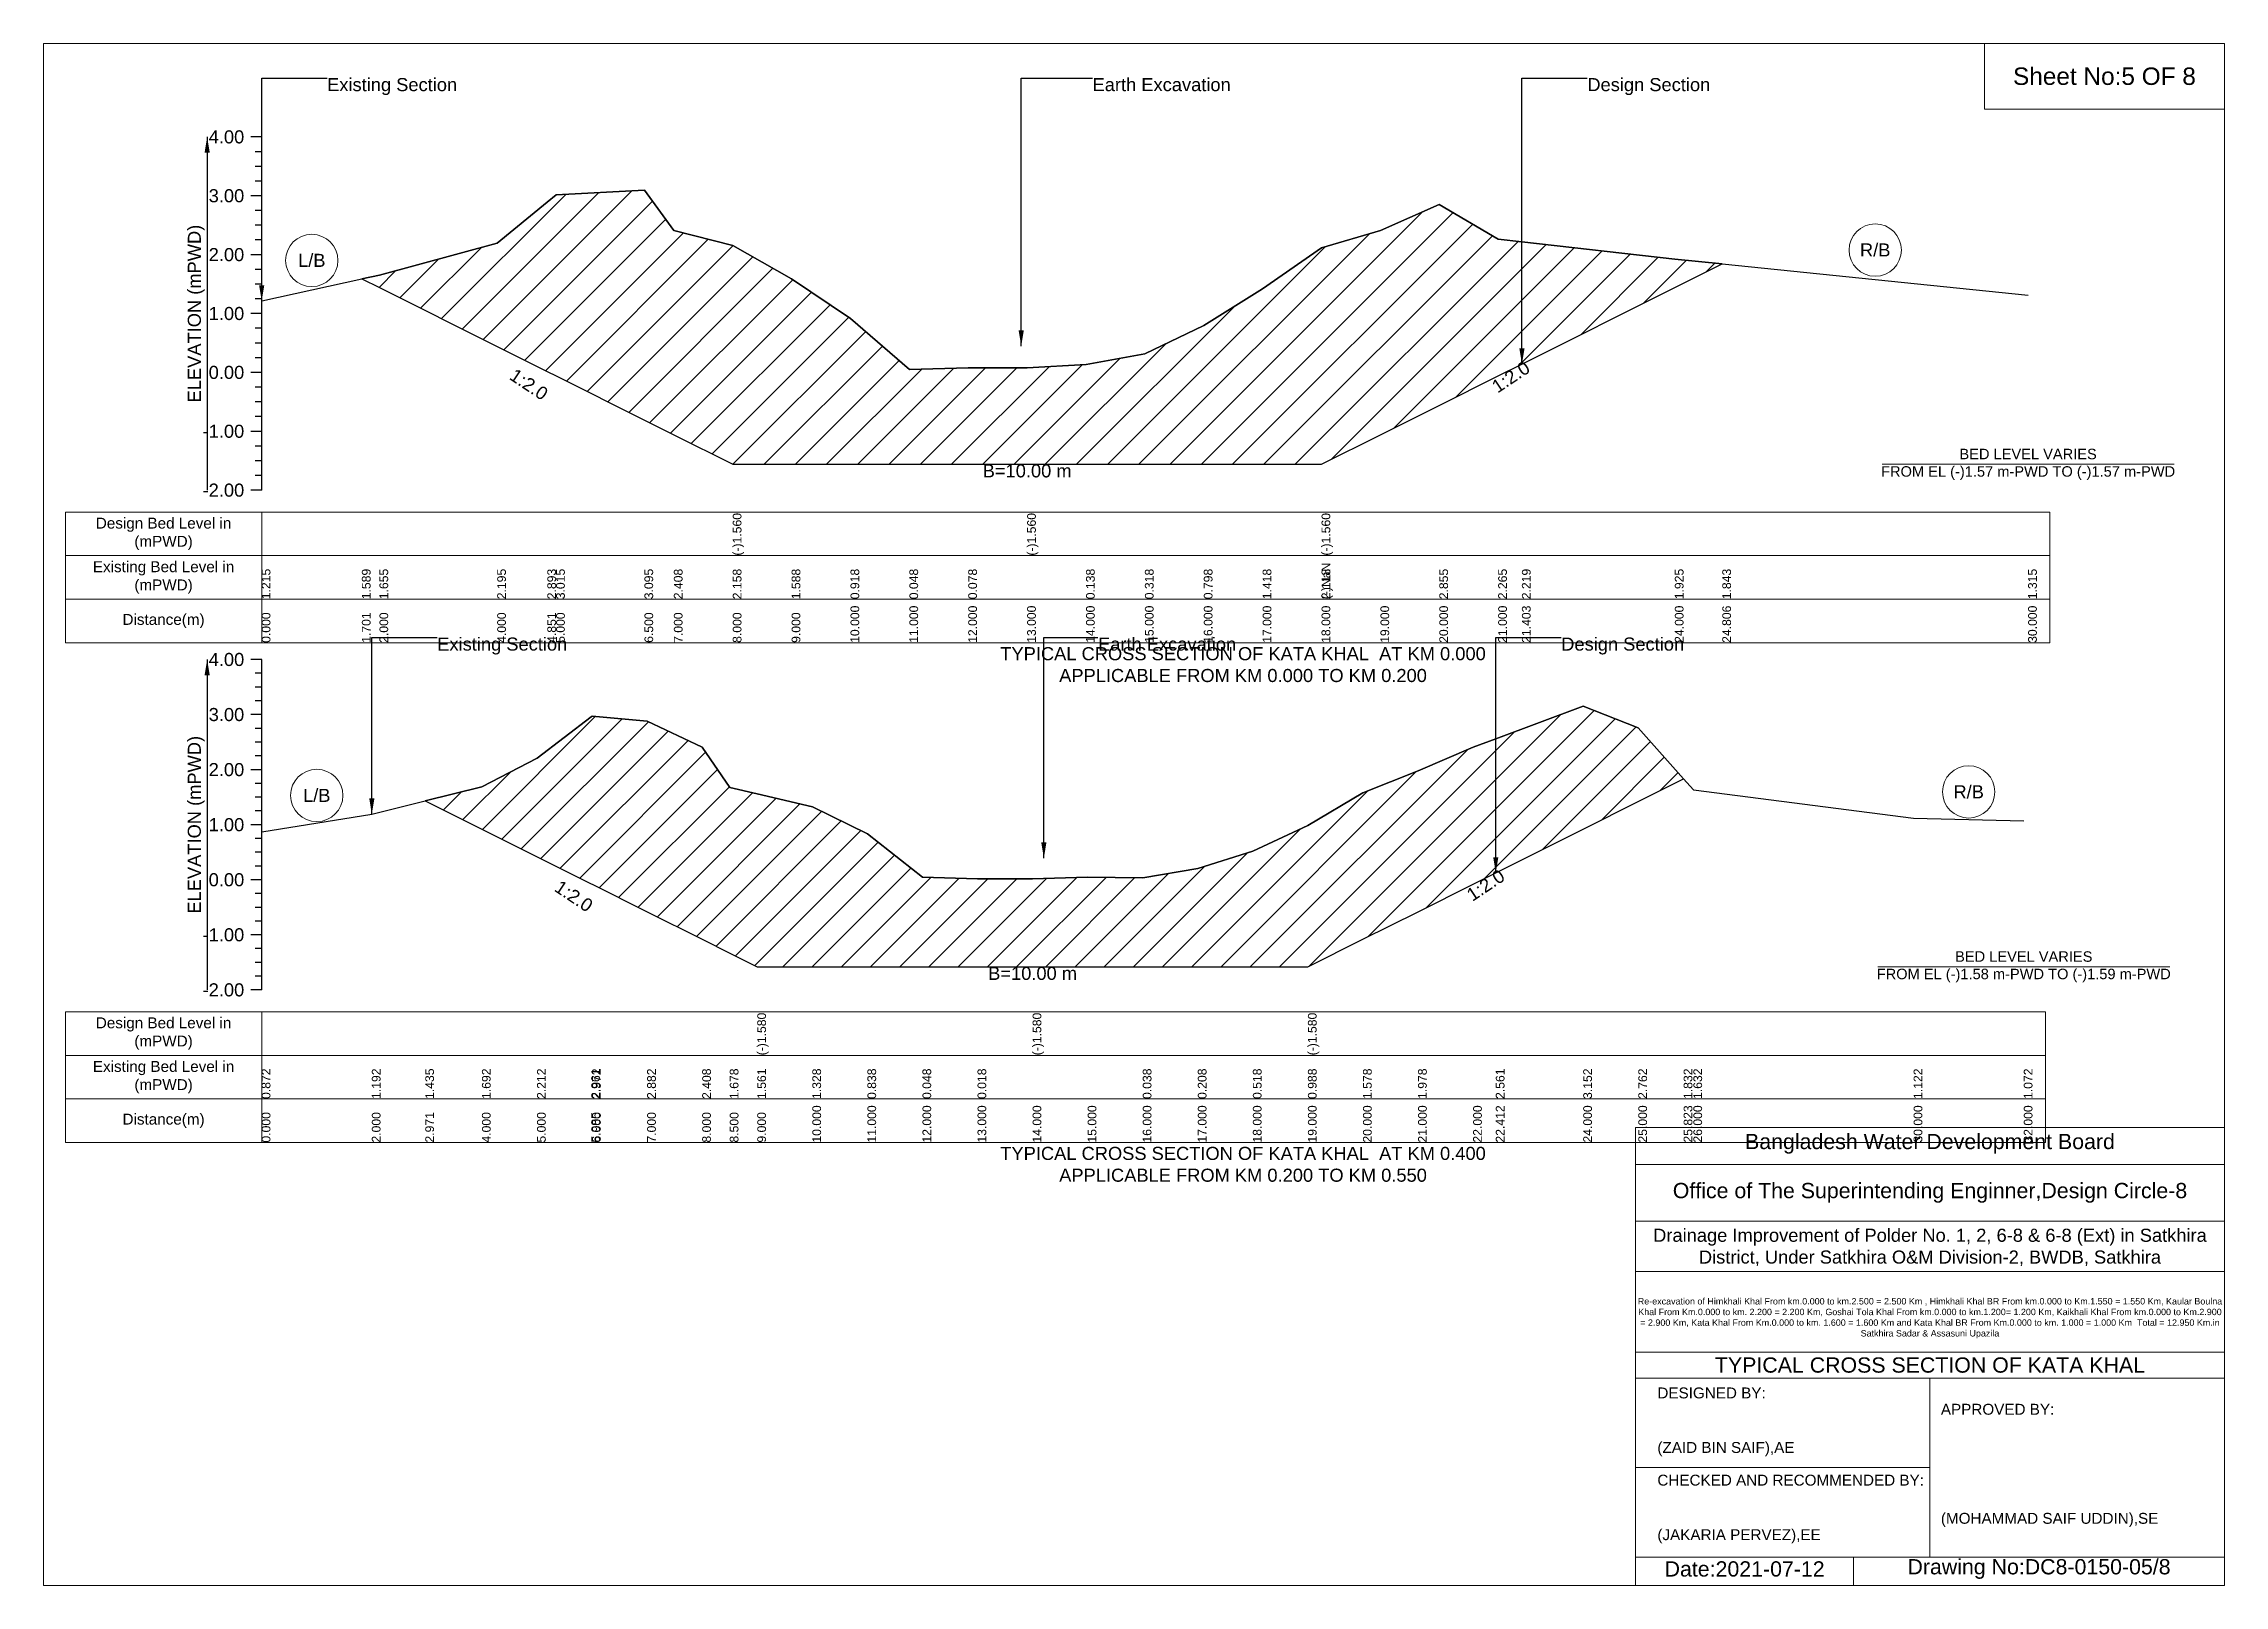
# Model space of a CAD drawing. Header units: inches. Extents: x 91000 to 628000, y -5656 to 0.
# Drawn here: x 520000 to 528000, y -5656 to 0 of the extents above; entities that cross this region are included whole.
import ezdxf

# ---------------------------------------------------------------- set-up
doc = ezdxf.new("R2010")
doc.units = ezdxf.units.IN
doc.header["$LTSCALE"] = 7
doc.header["$MEASUREMENT"] = 0
for name, color, linetype, lineweight in [('Cross section Data Border', 7, 'Continuous', 9), ('Cross Section Labels', 7, 'Continuous', 9), ('Existing_Bed_Level for Xsection', 7, 'Continuous', 25), ('Long Section Border', 7, 'Continuous', 9)]:
    doc.layers.add(name, color=color, linetype=linetype, lineweight=lineweight)
doc.styles.get("Standard").update_dxf_attribs({"font": 'arial.ttf'})
doc.dimstyles.get("Standard").update_dxf_attribs({"dimtxt": 0.18, "dimasz": 0.18, "dimexe": 0.18, "dimexo": 0.0625, "dimgap": 0.09, "dimtad": 0, "dimtih": 1, "dimtoh": 1, "dimdec": 4, "dimzin": 0, "dimdsep": 46, "dimtxsty": 'Standard', "dimcen": 0.09, "dimadec": 0, "dimazin": 0, "dimtfac": 1, "dimtdec": 4, "dimtofl": 0, "dimtmove": 0, "dimatfit": 3, "dimfxl": 1, "dimtolj": 1, "dimtzin": 0, "dimarcsym": 0})

msp = doc.modelspace()

# ---------------------------------------------------------------- texts
at = {"layer": 'Cross section Data Border', "char_height": 40, "width": 640, "attachment_point": 5}
for s, insert in [('Design Bed Level in (mPWD)', (520440, -1798.4)), ('Existing Bed Level in (mPWD)', (520440, -1958.4)), ('Distance(m)', (520440, -2118.4)), ('Design Bed Level in (mPWD)', (520440, -3631.6)), ('Existing Bed Level in (mPWD)', (520440, -3791.6)), ('Distance(m)', (520440, -3951.6))]:
    msp.add_mtext(s, dxfattribs=dict(at, insert=insert))
at = {"layer": 'Cross Section Labels'}
for s, insert, char_height, attachment_point in [('Existing Section', (521040, -126.4), 48, 1), ('Earth Excavation', (523848, -126.4), 48, 1), ('Design Section', (525663.1, -126.4), 48, 1), ('L/B', (520983.8, -795.5), 48, 5), ('R/B', (526719.1, -757.3), 48, 5), ('BED LEVEL VARIES ^JFROM EL (-)1.57 m-PWD TO (-)1.57 m-PWD', (527280, -1543.3), 38.4, 5), ('B=10.00 m', (523608, -1543.3), 48, 2), ('Existing Section', (521444, -2178.8), 48, 1), ('TYPICAL CROSS SECTION OF KATA KHAL  AT KM 0.000^JAPPLICABLE FROM KM 0.000 TO KM 0.200', (524400, -2278.4), 48, 5), ('Earth Excavation', (523868, -2178.8), 48, 1), ('Design Section', (525567.2, -2178.8), 48, 1), ('R/B', (527062, -2745), 48, 5), ('L/B', (521002, -2758.2), 48, 5), ('BED LEVEL VARIES ^JFROM EL (-)1.58 m-PWD TO (-)1.59 m-PWD', (527264, -3386.8), 38.4, 5), ('B=10.00 m', (523628, -3386.8), 48, 2), ('TYPICAL CROSS SECTION OF KATA KHAL  AT KM 0.400^JAPPLICABLE FROM KM 0.200 TO KM 0.550', (524400, -4111.6), 48, 5)]:
    msp.add_mtext(s, dxfattribs=dict(at, insert=insert, char_height=char_height, attachment_point=attachment_point))
at = {"layer": 'Cross Section Labels', "char_height": 48, "attachment_point": 2}
for insert, rotation in [((521793.8, -1230.2), 326.30993), ((525369.1, -1202.8), 33.69007), ((525276.7, -3067.5), 33.69007), ((521958.5, -3107.6), 326.30993)]:
    msp.add_mtext('1:2.0', dxfattribs=dict(at, insert=insert, rotation=rotation))
at = {"layer": 'Existing_Bed_Level for Xsection', "char_height": 48, "attachment_point": 6}
for s, insert in [('4.00', (520736, -342.4)), ('3.00', (520736, -558.4)), ('2.00', (520736, -774.4)), ('1.00', (520736, -990.4)), ('0.00', (520736, -1206.4)), ('-1.00', (520736, -1422.4)), ('-2.00', (520736, -1638.4)), ('4.00', (520736, -2259.6)), ('3.00', (520736, -2461.6)), ('2.00', (520736, -2663.6)), ('1.00', (520736, -2865.6)), ('0.00', (520736, -3067.6)), ('-1.00', (520736, -3269.6)), ('-2.00', (520736, -3471.6))]:
    msp.add_mtext(s, dxfattribs=dict(at, insert=insert))
at = {"layer": 'Existing_Bed_Level for Xsection', "rotation": 90}
for s, insert, char_height, attachment_point in [('ELEVATION (mPWD)', (520560, -990.4), 48, 5), ('(-)1.560', (522528, -1878.4), 32, 1), ('(-)1.560', (523608, -1878.4), 32, 1), ('(-)1.560', (524688, -1878.4), 32, 1), ('(-)NaN', (524688, -2038.4), 32, 1), ('1.215', (520800, -2038.4), 32, 1), ('1.589', (521167.5, -2038.4), 32, 1), ('1.655', (521232, -2038.4), 32, 1), ('2.195', (521664, -2038.4), 32, 1), ('2.893', (521847.8, -2038.4), 32, 1), ('3.015', (521880, -2038.4), 32, 1), ('3.095', (522204, -2038.4), 32, 1), ('2.408', (522312, -2038.4), 32, 1), ('2.408', (522312, -2038.4), 32, 1), ('2.158', (522528, -2038.4), 32, 1), ('2.158', (522528, -2038.4), 32, 1), ('2.158', (522528, -2038.4), 32, 1), ('1.588', (522744, -2038.4), 32, 1), ('0.918', (522960, -2038.4), 32, 1), ('0.048', (523176, -2038.4), 32, 1), ('0.078', (523392, -2038.4), 32, 1), ('0.078', (523392, -2038.4), 32, 1), ('0.078', (523392, -2038.4), 32, 1), ('0.078', (523392, -2038.4), 32, 1), ('0.138', (523824, -2038.4), 32, 1), ('0.318', (524040, -2038.4), 32, 1), ('0.798', (524256, -2038.4), 32, 1), ('1.418', (524472, -2038.4), 32, 1), ('2.118', (524688, -2038.4), 32, 1), ('2.118', (524688, -2038.4), 32, 1), ('2.855', (525120, -2038.4), 32, 1), ('2.265', (525336, -2038.4), 32, 1), ('2.219', (525423.1, -2038.4), 32, 1), ('1.925', (525984, -2038.4), 32, 1), ('1.843', (526158.1, -2038.4), 32, 1), ('1.315', (527280, -2038.4), 32, 1), ('10.000', (522960, -2198.4), 32, 1), ('11.000', (523176, -2198.4), 32, 1), ('12.000', (523392, -2198.4), 32, 1), ('13.000', (523608, -2198.4), 32, 1), ('13.000', (523608, -2198.4), 32, 1), ('13.000', (523608, -2198.4), 32, 1), ('14.000', (523824, -2198.4), 32, 1), ('15.000', (524040, -2198.4), 32, 1), ('16.000', (524256, -2198.4), 32, 1), ('17.000', (524472, -2198.4), 32, 1), ('18.000', (524688, -2198.4), 32, 1), ('18.000', (524688, -2198.4), 32, 1), ('18.000', (524688, -2198.4), 32, 1), ('19.000', (524904, -2198.4), 32, 1), ('20.000', (525120, -2198.4), 32, 1), ('21.000', (525336, -2198.4), 32, 1), ('21.403', (525423.1, -2198.4), 32, 1), ('24.000', (525984, -2198.4), 32, 1), ('24.806', (526158.1, -2198.4), 32, 1), ('30.000', (527280, -2198.4), 32, 1), ('0.000', (520800, -2198.4), 32, 1), ('1.701', (521167.5, -2198.4), 32, 1), ('2.000', (521232, -2198.4), 32, 1), ('4.000', (521664, -2198.4), 32, 1), ('4.851', (521847.8, -2198.4), 32, 1), ('5.000', (521880, -2198.4), 32, 1), ('6.500', (522204, -2198.4), 32, 1), ('7.000', (522312, -2198.4), 32, 1), ('8.000', (522528, -2198.4), 32, 1), ('8.000', (522528, -2198.4), 32, 1), ('8.000', (522528, -2198.4), 32, 1), ('9.000', (522744, -2198.4), 32, 1), ('ELEVATION (mPWD)', (520560, -2865.6), 48, 5), ('(-)1.580', (522618, -3711.6), 32, 1), ('(-)1.580', (523628, -3711.6), 32, 1), ('(-)1.580', (524638, -3711.6), 32, 1), ('0.872', (520800, -3871.6), 32, 1), ('1.192', (521204, -3871.6), 32, 1), ('1.435', (521400.1, -3871.6), 32, 1), ('1.692', (521608, -3871.6), 32, 1), ('2.212', (521810, -3871.6), 32, 1), ('2.961', (522009, -3871.6), 32, 1), ('2.972', (522012, -3871.6), 32, 1), ('2.882', (522214, -3871.6), 32, 1), ('2.408', (522416, -3871.6), 32, 1), ('2.408', (522416, -3871.6), 32, 1), ('1.678', (522517, -3871.6), 32, 1), ('1.561', (522618, -3871.6), 32, 1), ('1.561', (522618, -3871.6), 32, 1), ('1.561', (522618, -3871.6), 32, 1), ('1.328', (522820, -3871.6), 32, 1), ('0.838', (523022, -3871.6), 32, 1), ('0.048', (523224, -3871.6), 32, 1), ('0.048', (523224, -3871.6), 32, 1), ('0.018', (523426, -3871.6), 32, 1), ('0.018', (523426, -3871.6), 32, 1), ('0.018', (523426, -3871.6), 32, 1), ('0.018', (523426, -3871.6), 32, 1), ('0.038', (524032, -3871.6), 32, 1), ('0.208', (524234, -3871.6), 32, 1), ('0.518', (524436, -3871.6), 32, 1), ('0.988', (524638, -3871.6), 32, 1), ('0.988', (524638, -3871.6), 32, 1), ('0.988', (524638, -3871.6), 32, 1), ('1.578', (524840, -3871.6), 32, 1), ('1.978', (525042, -3871.6), 32, 1), ('2.561', (525327.2, -3871.6), 32, 1), ('3.152', (525648, -3871.6), 32, 1), ('2.762', (525850, -3871.6), 32, 1), ('1.832', (526016.3, -3871.6), 32, 1), ('1.632', (526052, -3871.6), 32, 1), ('1.122', (526860, -3871.6), 32, 1), ('1.072', (527264, -3871.6), 32, 1), ('10.000', (522820, -4031.6), 32, 1), ('11.000', (523022, -4031.6), 32, 1), ('12.000', (523224, -4031.6), 32, 1), ('13.000', (523426, -4031.6), 32, 1), ('14.000', (523628, -4031.6), 32, 1), ('14.000', (523628, -4031.6), 32, 1), ('14.000', (523628, -4031.6), 32, 1), ('15.000', (523830, -4031.6), 32, 1), ('16.000', (524032, -4031.6), 32, 1), ('17.000', (524234, -4031.6), 32, 1), ('18.000', (524436, -4031.6), 32, 1), ('19.000', (524638, -4031.6), 32, 1), ('19.000', (524638, -4031.6), 32, 1), ('19.000', (524638, -4031.6), 32, 1), ('20.000', (524840, -4031.6), 32, 1), ('21.000', (525042, -4031.6), 32, 1), ('22.000', (525244, -4031.6), 32, 1), ('22.412', (525327.2, -4031.6), 32, 1), ('24.000', (525648, -4031.6), 32, 1), ('25.000', (525850, -4031.6), 32, 1), ('25.823', (526016.3, -4031.6), 32, 1), ('26.000', (526052, -4031.6), 32, 1), ('30.000', (526860, -4031.6), 32, 1), ('32.000', (527264, -4031.6), 32, 1), ('0.000', (520800, -4031.6), 32, 1), ('2.000', (521204, -4031.6), 32, 1), ('2.971', (521400.1, -4031.6), 32, 1), ('4.000', (521608, -4031.6), 32, 1), ('5.000', (521810, -4031.6), 32, 1), ('5.985', (522009, -4031.6), 32, 1), ('6.000', (522012, -4031.6), 32, 1), ('7.000', (522214, -4031.6), 32, 1), ('8.000', (522416, -4031.6), 32, 1), ('8.500', (522517, -4031.6), 32, 1), ('9.000', (522618, -4031.6), 32, 1), ('9.000', (522618, -4031.6), 32, 1), ('9.000', (522618, -4031.6), 32, 1)]:
    msp.add_mtext(s, dxfattribs=dict(at, insert=insert, char_height=char_height, attachment_point=attachment_point))
at = {"layer": 'Long Section Border', "attachment_point": 5}
for s, insert, char_height in [('Sheet No:5 OF 8', (527560, -120), 64), ('Bangladesh Water Development Board', (526920, -4036), 56), ('Office of The Superintending Enginner,Design Circle-8', (526920, -4216), 56)]:
    msp.add_mtext(s, dxfattribs=dict(at, insert=insert, char_height=char_height))
at = {"layer": 'Long Section Border'}
for s, insert, char_height, width, attachment_point in [('Drainage Improvement of Polder No. 1, 2, 6-8 & 6-8 (Ext) in Satkhira District, Under Satkhira O&M Division-2, BWDB, Satkhira', (526920, -4416), 48, 2240, 5), ('Re-excavation of Himkhali Khal From km.0.000 to km.2.500 = 2.500 Km , Himkhali Khal BR From km.0.000 to Km.1.550 = 1.550 Km, Kaular Boulna Khal From Km.0.000 to km. 2.200 = 2.200 Km, Goshai Tola Khal From km.0.000 to km.1.200= 1.200 Km, Kaikhali Khal From km.0.000 to Km.2.900 = 2.900 Km, Kata Khal From Km.0.000 to km. 1.600 = 1.600 Km and Kata Khal BR From Km.0.000 to km. 1.000 = 1.000 Km  Total = 12.950 Km.in Satkhira Sadar & Assasuni Upazila', (526920, -4676), 23.4814, 2160, 5), ('TYPICAL CROSS SECTION OF KATA KHAL ', (526920, -4848), 56, 2240, 5), ('DESIGNED BY:^J^J^J(ZAID BIN SAIF),AE', (525920, -5056), 40, 1120, 4), ('APPROVED BY:^J^J^J^J^J^J(MOHAMMAD SAIF UDDIN),SE', (526960, -5216), 40, 1120, 4), ('CHECKED AND RECOMMENDED BY:^J^J^J(JAKARIA PERVEZ),EE', (525920, -5376), 40, 1120, 4), ('Date:2021-07-12', (526240, -5596), 56, 1120, 5), ('Drawing No:DC8-0150-05/8', (527320, -5596), 56, 1760, 5)]:
    msp.add_mtext(s, dxfattribs=dict(at, insert=insert, char_height=char_height, width=width, attachment_point=attachment_point))

# ---------------------------------------------------------------- hatches: boundary and pattern name
at = {"layer": 'Existing_Bed_Level for Xsection'}
h = msp.add_hatch(dxfattribs=at)
h.set_pattern_fill('ANSI31', color=256, scale=648, style=0)
h.paths.add_polyline_path([(521167.5, -863.1), (521232, -895.3), (521664, -1111.3), (521847.8, -1203.2), (521880, -1219.3), (522204, -1381.3), (522312, -1435.3), (522528, -1543.3), (522744, -1543.3), (522960, -1543.3), (523176, -1543.3), (523392, -1543.3), (523608, -1543.3), (523824, -1543.3), (524040, -1543.3), (524256, -1543.3), (524472, -1543.3), (524688, -1543.3), (524904, -1435.3), (525120, -1327.3), (525336, -1219.3), (525423.1, -1175.8), (525984, -895.3), (526158.1, -808.3), (525984, -790.6), (525423.1, -727), (525336, -717.1), (525120, -589.7), (524904, -686.2), (524688, -748.9), (524472, -900.1), (524256, -1034), (524040, -1137.7), (523824, -1176.6), (523608, -1189.5), (523392, -1189.5), (523176, -1196), (522960, -1008.1), (522744, -863.4), (522528, -740.2), (522312, -686.2), (522204, -537.8), (521880, -555.1), (521847.8, -581.6), (521664, -732.2), (521232, -848.9)])
h = msp.add_hatch(dxfattribs=at)
h.set_pattern_fill('ANSI31', color=256, scale=606, style=0)
h.paths.add_polyline_path([(521400.1, -2777.8), (521608, -2881.8), (521810, -2982.8), (522009, -3082.3), (522012, -3083.8), (522214, -3184.8), (522416, -3285.8), (522517, -3336.3), (522618, -3386.8), (522820, -3386.8), (523022, -3386.8), (523224, -3386.8), (523426, -3386.8), (523628, -3386.8), (523830, -3386.8), (524032, -3386.8), (524234, -3386.8), (524436, -3386.8), (524638, -3386.8), (524840, -3285.8), (525042, -3184.8), (525244, -3083.8), (525327.2, -3042.2), (525648, -2881.8), (525850, -2780.8), (526016.3, -2697.6), (525850, -2509.7), (525648, -2430.9), (525327.2, -2550.3), (525244, -2581.2), (525042, -2668.1), (524840, -2748.9), (524638, -2868.1), (524436, -2963), (524234, -3025.6), (524032, -3060), (523830, -3057.9), (523628, -3064), (523426, -3064), (523224, -3057.9), (523022, -2898.4), (522820, -2799.4), (522618, -2752.2), (522517, -2728.7), (522416, -2581.2), (522214, -2485.5), (522012, -2467.3), (522009, -2469.5), (521810, -2620.8), (521608, -2725.9)])

# ---------------------------------------------------------------- linework, layer by layer
at = {"layer": 'Cross section Data Border'}
for points in [[(520080, -1718.4), (527360, -1718.4), (527360, -2198.4), (520080, -2198.4)], [(520080, -3551.6), (527344, -3551.6), (527344, -4031.6), (520080, -4031.6)]]:
    msp.add_lwpolyline(points, close=True, dxfattribs=at)
for points in [[(520800, -1718.4), (520800, -2198.4)], [(520080, -1878.4), (527360, -1878.4)], [(520080, -2038.4), (527360, -2038.4)], [(520800, -3551.6), (520800, -4031.6)], [(520080, -3711.6), (527344, -3711.6)], [(520080, -3871.6), (527344, -3871.6)]]:
    msp.add_lwpolyline(points, dxfattribs=at)
at = {"layer": 'Cross Section Labels'}
for points in [[(526744.2, -1543.3), (527815.8, -1543.3)], [(526728.2, -3386.8), (527799.8, -3386.8)]]:
    msp.add_lwpolyline(points, dxfattribs=at)
for centre in [(520983.8, -795.5), (526719.1, -757.3), (521002, -2758.2), (527062, -2745)]:
    msp.add_circle(centre, 96, dxfattribs=at)
at = {"layer": 'Existing_Bed_Level for Xsection'}
for points in [[(520800, -342.4), (520760, -342.4)], [(520800, -396.4), (520776, -396.4)], [(520800, -1638.4), (520800, -1422.4), (520800, -1206.4), (520800, -990.4), (520800, -774.4), (520800, -558.4), (520800, -342.4)], [(520800, -450.4), (520776, -450.4)], [(520800, -558.4), (520760, -558.4)], [(520800, -504.4), (520776, -504.4)], [(520800, -943.9), (521167.5, -863.1), (521232, -848.9), (521664, -732.2), (521847.8, -581.6), (521880, -555.1), (522204, -537.8), (522312, -686.2), (522528, -740.2), (522528, -740.2), (522744, -863.4), (522960, -1008.1), (523176, -1196), (523392, -1189.5), (523608, -1189.5), (523608, -1189.5), (523824, -1176.6), (524040, -1137.7), (524256, -1034), (524472, -900.1), (524688, -748.9), (524688, -748.9), (524904, -686.2), (525120, -589.7), (525336, -717.1), (525423.1, -727), (525984, -790.6), (526158.1, -808.3), (527280, -922.3)], [(520800, -612.4), (520776, -612.4)], [(520800, -666.4), (520776, -666.4)], [(520800, -774.4), (520760, -774.4)], [(520800, -720.4), (520776, -720.4)], [(520800, -828.4), (520776, -828.4)], [(520800, -882.4), (520776, -882.4)], [(520800, -936.4), (520776, -936.4)], [(520800, -990.4), (520760, -990.4)], [(520800, -1044.4), (520776, -1044.4)], [(520800, -1098.4), (520776, -1098.4)], [(520800, -1152.4), (520776, -1152.4)], [(520800, -1206.4), (520760, -1206.4)], [(520800, -1260.4), (520776, -1260.4)], [(520800, -1314.4), (520776, -1314.4)], [(520800, -1422.4), (520760, -1422.4)], [(520800, -1368.4), (520776, -1368.4)], [(520800, -1476.4), (520776, -1476.4)], [(520800, -1530.4), (520776, -1530.4)], [(520800, -1584.4), (520776, -1584.4)], [(520800, -1638.4), (520760, -1638.4)], [(520800, -2259.6), (520760, -2259.6)], [(520800, -2310.1), (520776, -2310.1)], [(520800, -3471.6), (520800, -3269.6), (520800, -3067.6), (520800, -2865.6), (520800, -2663.6), (520800, -2461.6), (520800, -2259.6)], [(520800, -2360.6), (520776, -2360.6)], [(520800, -2461.6), (520760, -2461.6)], [(520800, -2411.1), (520776, -2411.1)], [(520800, -2891.5), (521204, -2826.9), (521400.1, -2777.8), (521608, -2725.9), (521810, -2620.8), (522009, -2469.5), (522012, -2467.3), (522214, -2485.5), (522416, -2581.2), (522517, -2728.7), (522618, -2752.2), (522618, -2752.2), (522820, -2799.4), (523022, -2898.4), (523224, -3057.9), (523426, -3064), (523628, -3064), (523628, -3064), (523830, -3057.9), (524032, -3060), (524234, -3025.6), (524436, -2963), (524638, -2868.1), (524638, -2868.1), (524840, -2748.9), (525042, -2668.1), (525244, -2581.2), (525327.2, -2550.3), (525648, -2430.9), (525850, -2509.7), (526016.3, -2697.6), (526052, -2738), (526860, -2841), (527264, -2851.1)], [(520800, -2512.1), (520776, -2512.1)], [(520800, -2562.6), (520776, -2562.6)], [(520800, -2613.1), (520776, -2613.1)], [(520800, -2663.6), (520760, -2663.6)], [(520800, -2714.1), (520776, -2714.1)], [(520800, -2764.6), (520776, -2764.6)], [(520800, -2865.6), (520760, -2865.6)], [(520800, -2815.1), (520776, -2815.1)], [(520800, -2916.1), (520776, -2916.1)], [(520800, -2966.6), (520776, -2966.6)], [(520800, -3017.1), (520776, -3017.1)], [(520800, -3067.6), (520760, -3067.6)], [(520800, -3118.1), (520776, -3118.1)], [(520800, -3168.6), (520776, -3168.6)], [(520800, -3269.6), (520760, -3269.6)], [(520800, -3219.1), (520776, -3219.1)], [(520800, -3320.1), (520776, -3320.1)], [(520800, -3370.6), (520776, -3370.6)], [(520800, -3421.1), (520776, -3421.1)], [(520800, -3471.6), (520760, -3471.6)]]:
    msp.add_lwpolyline(points, dxfattribs=at)
for points in [[(521167.5, -863.1), (521167.5, -863.1), (521232, -895.3), (521664, -1111.3), (521847.8, -1203.2), (521880, -1219.3), (522204, -1381.3), (522312, -1435.3), (522528, -1543.3), (522528, -1543.3), (522744, -1543.3), (522960, -1543.3), (523176, -1543.3), (523392, -1543.3), (523608, -1543.3), (523608, -1543.3), (523824, -1543.3), (524040, -1543.3), (524256, -1543.3), (524472, -1543.3), (524688, -1543.3), (524688, -1543.3), (524904, -1435.3), (525120, -1327.3), (525336, -1219.3), (525423.1, -1175.8), (525984, -895.3), (526158.1, -808.3), (525984, -790.6), (525423.1, -727), (525336, -717.1), (525120, -589.7), (524904, -686.2), (524688, -748.9), (524688, -748.9), (524472, -900.1), (524256, -1034), (524040, -1137.7), (523824, -1176.6), (523608, -1189.5), (523608, -1189.5), (523392, -1189.5), (523176, -1196), (522960, -1008.1), (522744, -863.4), (522528, -740.2), (522528, -740.2), (522312, -686.2), (522204, -537.8), (521880, -555.1), (521847.8, -581.6), (521664, -732.2), (521232, -848.9), (521167.5, -863.1)], [(521400.1, -2777.8), (521608, -2881.8), (521810, -2982.8), (522009, -3082.3), (522012, -3083.8), (522214, -3184.8), (522416, -3285.8), (522517, -3336.3), (522618, -3386.8), (522618, -3386.8), (522820, -3386.8), (523022, -3386.8), (523224, -3386.8), (523426, -3386.8), (523628, -3386.8), (523628, -3386.8), (523830, -3386.8), (524032, -3386.8), (524234, -3386.8), (524436, -3386.8), (524638, -3386.8), (524638, -3386.8), (524840, -3285.8), (525042, -3184.8), (525244, -3083.8), (525327.2, -3042.2), (525648, -2881.8), (525850, -2780.8), (526016.3, -2697.6), (525850, -2509.7), (525648, -2430.9), (525327.2, -2550.3), (525244, -2581.2), (525042, -2668.1), (524840, -2748.9), (524638, -2868.1), (524638, -2868.1), (524436, -2963), (524234, -3025.6), (524032, -3060), (523830, -3057.9), (523628, -3064), (523628, -3064), (523426, -3064), (523224, -3057.9), (523022, -2898.4), (522820, -2799.4), (522618, -2752.2), (522618, -2752.2), (522517, -2728.7), (522416, -2581.2), (522214, -2485.5), (522012, -2467.3), (522009, -2469.5), (521810, -2620.8), (521608, -2725.9)]]:
    msp.add_lwpolyline(points, close=True, dxfattribs=at)
at = {"layer": 'Long Section Border'}
for points in [[(520000, 0), (528000, 0), (528000, -5656), (520000, -5656)], [(527120, 0), (528000, 0), (528000, -240), (527120, -240)]]:
    msp.add_lwpolyline(points, close=True, dxfattribs=at)
for points in [[(525840, -5656), (525840, -3976), (528000, -3976)], [(525840, -4112), (528000, -4112)], [(525840, -4320), (528000, -4320)], [(525840, -4504), (528000, -4504)], [(525840, -4800), (528000, -4800)], [(525840, -4896), (528000, -4896)], [(526920, -4896), (526920, -5552)], [(525840, -5224), (526920, -5224)], [(525840, -5552), (528000, -5552)], [(526640, -5552), (526640, -5656)]]:
    msp.add_lwpolyline(points, dxfattribs=at)

msp.set_redraw_order([(e.dxf.handle, doc.entitydb.next_handle()) for e in msp.query("TEXT MTEXT ATTDEF DIMENSION ARC_DIMENSION")])  # texts and dimensions are drawn at this point

# ---------------------------------------------------------------- leaders
at = {"layer": 'Cross Section Labels', "annotation_type": 0, "has_hookline": 1, "hookline_direction": 0}
for points, text_width in [([(520800, -943.9), (520800, -126.4), (521039.9, -126.4)], 467.2), ([(523586.3, -1110), (523586.3, -126.4), (523847.9, -126.4)], 497), ([(525423.1, -1175.8), (525423.1, -126.4), (525663, -126.4)], 441.2), ([(521204, -2826.9), (521204, -2178.8), (521443.9, -2178.8)], 467.2), ([(523669.3, -2988.2), (523669.3, -2178.8), (523867.9, -2178.8)], 497), ([(525327.2, -3042.2), (525327.2, -2178.8), (525567.1, -2178.8)], 441.2)]:
    msp.add_leader(points, dimstyle='Standard', override={"dimasz": 57.6}, dxfattribs=dict(at, text_width=text_width))
at = {"layer": 'Existing_Bed_Level for Xsection'}
for points in [[(520600, -342.4), (520600, -1638.4)], [(520600, -2259.6), (520600, -3471.6)]]:
    msp.add_leader(points, dimstyle='Standard', override={"dimasz": 57.6}, dxfattribs=at)

doc.saveas('drawing.dxf')
